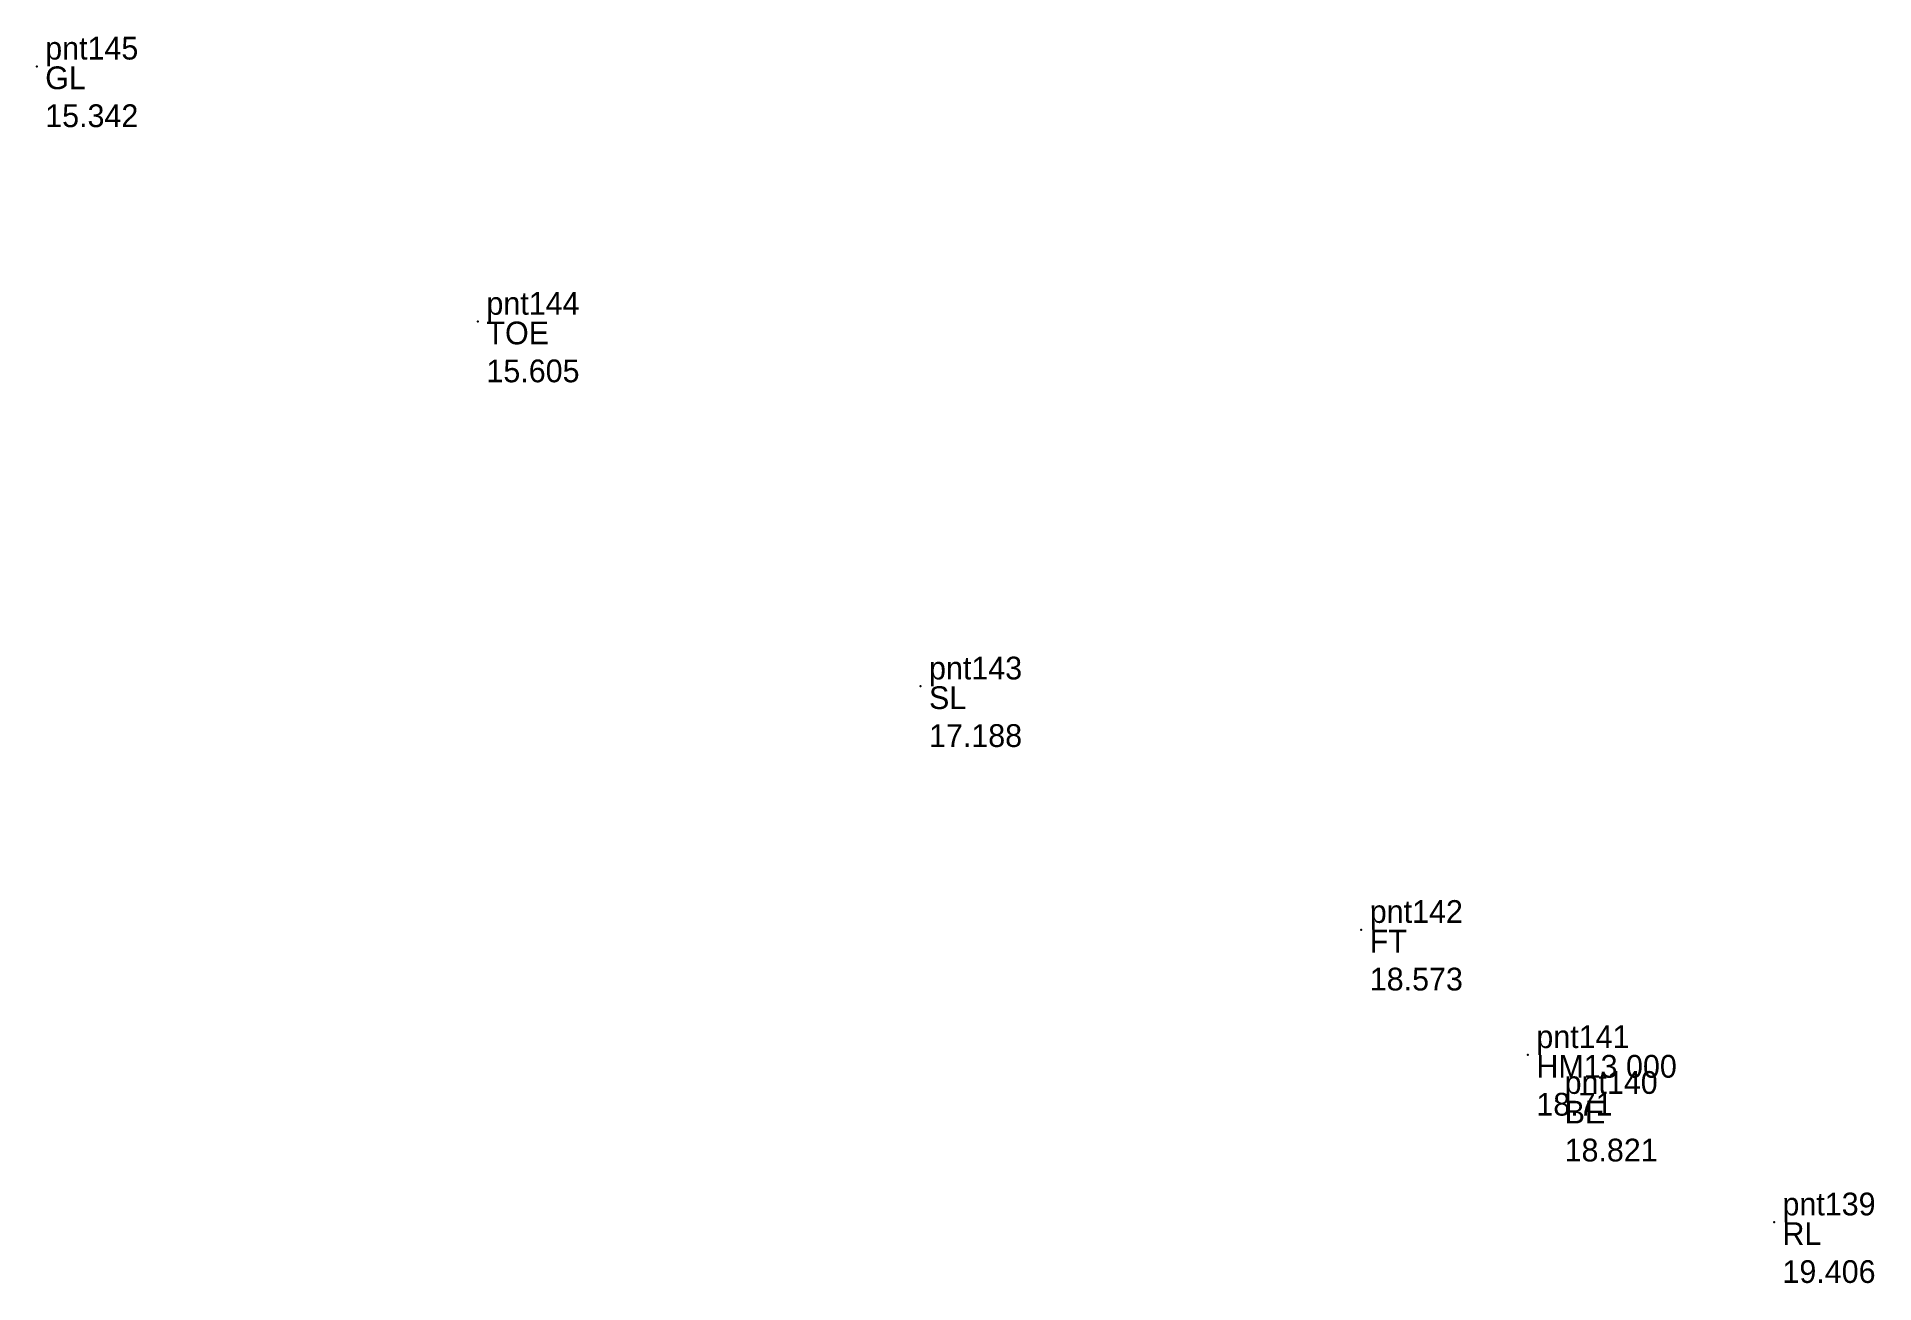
# Model space of a CAD drawing. Header units: metres. Extents: x 169978 to 830021, y 964681 to 1014880.
# Drawn here: x 180371.28 to 180383.39, y 983507.23 to 983515.45 of the extents above; entities that cross this region are included whole.
import ezdxf

# ---------------------------------------------------------------- set-up
doc = ezdxf.new("R2010")
doc.units = ezdxf.units.M

msp = doc.modelspace()

# ---------------------------------------------------------------- texts
at = {"layer": 'TN TO MDU CS L.H.S CH 10-800 TO 14-600_Code', "char_height": 0.15, "attachment_point": 1}
for s, insert, width in [(' GL', (180371.279, 983515.251, 15.342), 0.45), (' TOE', (180374.187, 983513.569, 15.605), 0.6), (' SL', (180377.104, 983511.165, 17.188), 0.45), (' FT', (180380.009, 983509.56, 18.573), 0.45), (' HM13 000', (180381.107, 983508.735, 18.71), 1.35), (' BE', (180381.293, 983508.433, 18.821), 0.45), (' RL', (180382.729, 983507.632, 19.406), 0.45)]:
    msp.add_mtext(s, dxfattribs=dict(at, insert=insert, width=width))
at = {"layer": 'TN TO MDU CS L.H.S CH 10-800 TO 14-600_Height', "char_height": 0.15, "attachment_point": 1}
for s, insert, width in [('\\P 15.342', (180371.279, 983515.251, 15.342), 1.08), ('\\P 15.605', (180374.187, 983513.569, 15.605), 1.08), ('\\P 17.188', (180377.104, 983511.165, 17.188), 1.08), ('\\P 18.573', (180380.009, 983509.56, 18.573), 1.08), ('\\P 18.71', (180381.107, 983508.735, 18.71), 0.96), ('\\P 18.821', (180381.293, 983508.433, 18.821), 1.08), ('\\P 19.406', (180382.729, 983507.632, 19.406), 1.08)]:
    msp.add_mtext(s, dxfattribs=dict(at, insert=insert, width=width))
at = {"layer": 'TN TO MDU CS L.H.S CH 10-800 TO 14-600_Name', "char_height": 0.15, "width": 1.05, "attachment_point": 7}
for s, insert in [(' pnt145', (180371.279, 983515.251, 15.342)), (' pnt144', (180374.187, 983513.569, 15.605)), (' pnt143', (180377.104, 983511.165, 17.188)), (' pnt142', (180380.009, 983509.56, 18.573)), (' pnt141', (180381.107, 983508.735, 18.71)), (' pnt140', (180381.293, 983508.433, 18.821)), (' pnt139', (180382.729, 983507.632, 19.406))]:
    msp.add_mtext(s, dxfattribs=dict(at, insert=insert))

# ---------------------------------------------------------------- linework, layer by layer
at = {"layer": 'TN TO MDU CS L.H.S CH 10-800 TO 14-600_Survey'}
for p in [(180371.279, 983515.251, 15.342), (180374.187, 983513.569, 15.605), (180377.104, 983511.165, 17.188), (180380.009, 983509.56, 18.573), (180381.107, 983508.735, 18.71), (180381.293, 983508.433, 18.821), (180382.729, 983507.632, 19.406)]:
    msp.add_point(p, dxfattribs=at)

msp.set_redraw_order([(e.dxf.handle, doc.entitydb.next_handle()) for e in msp.query("TEXT MTEXT ATTDEF DIMENSION ARC_DIMENSION")])  # texts and dimensions are drawn at this point

doc.saveas('drawing.dxf')
